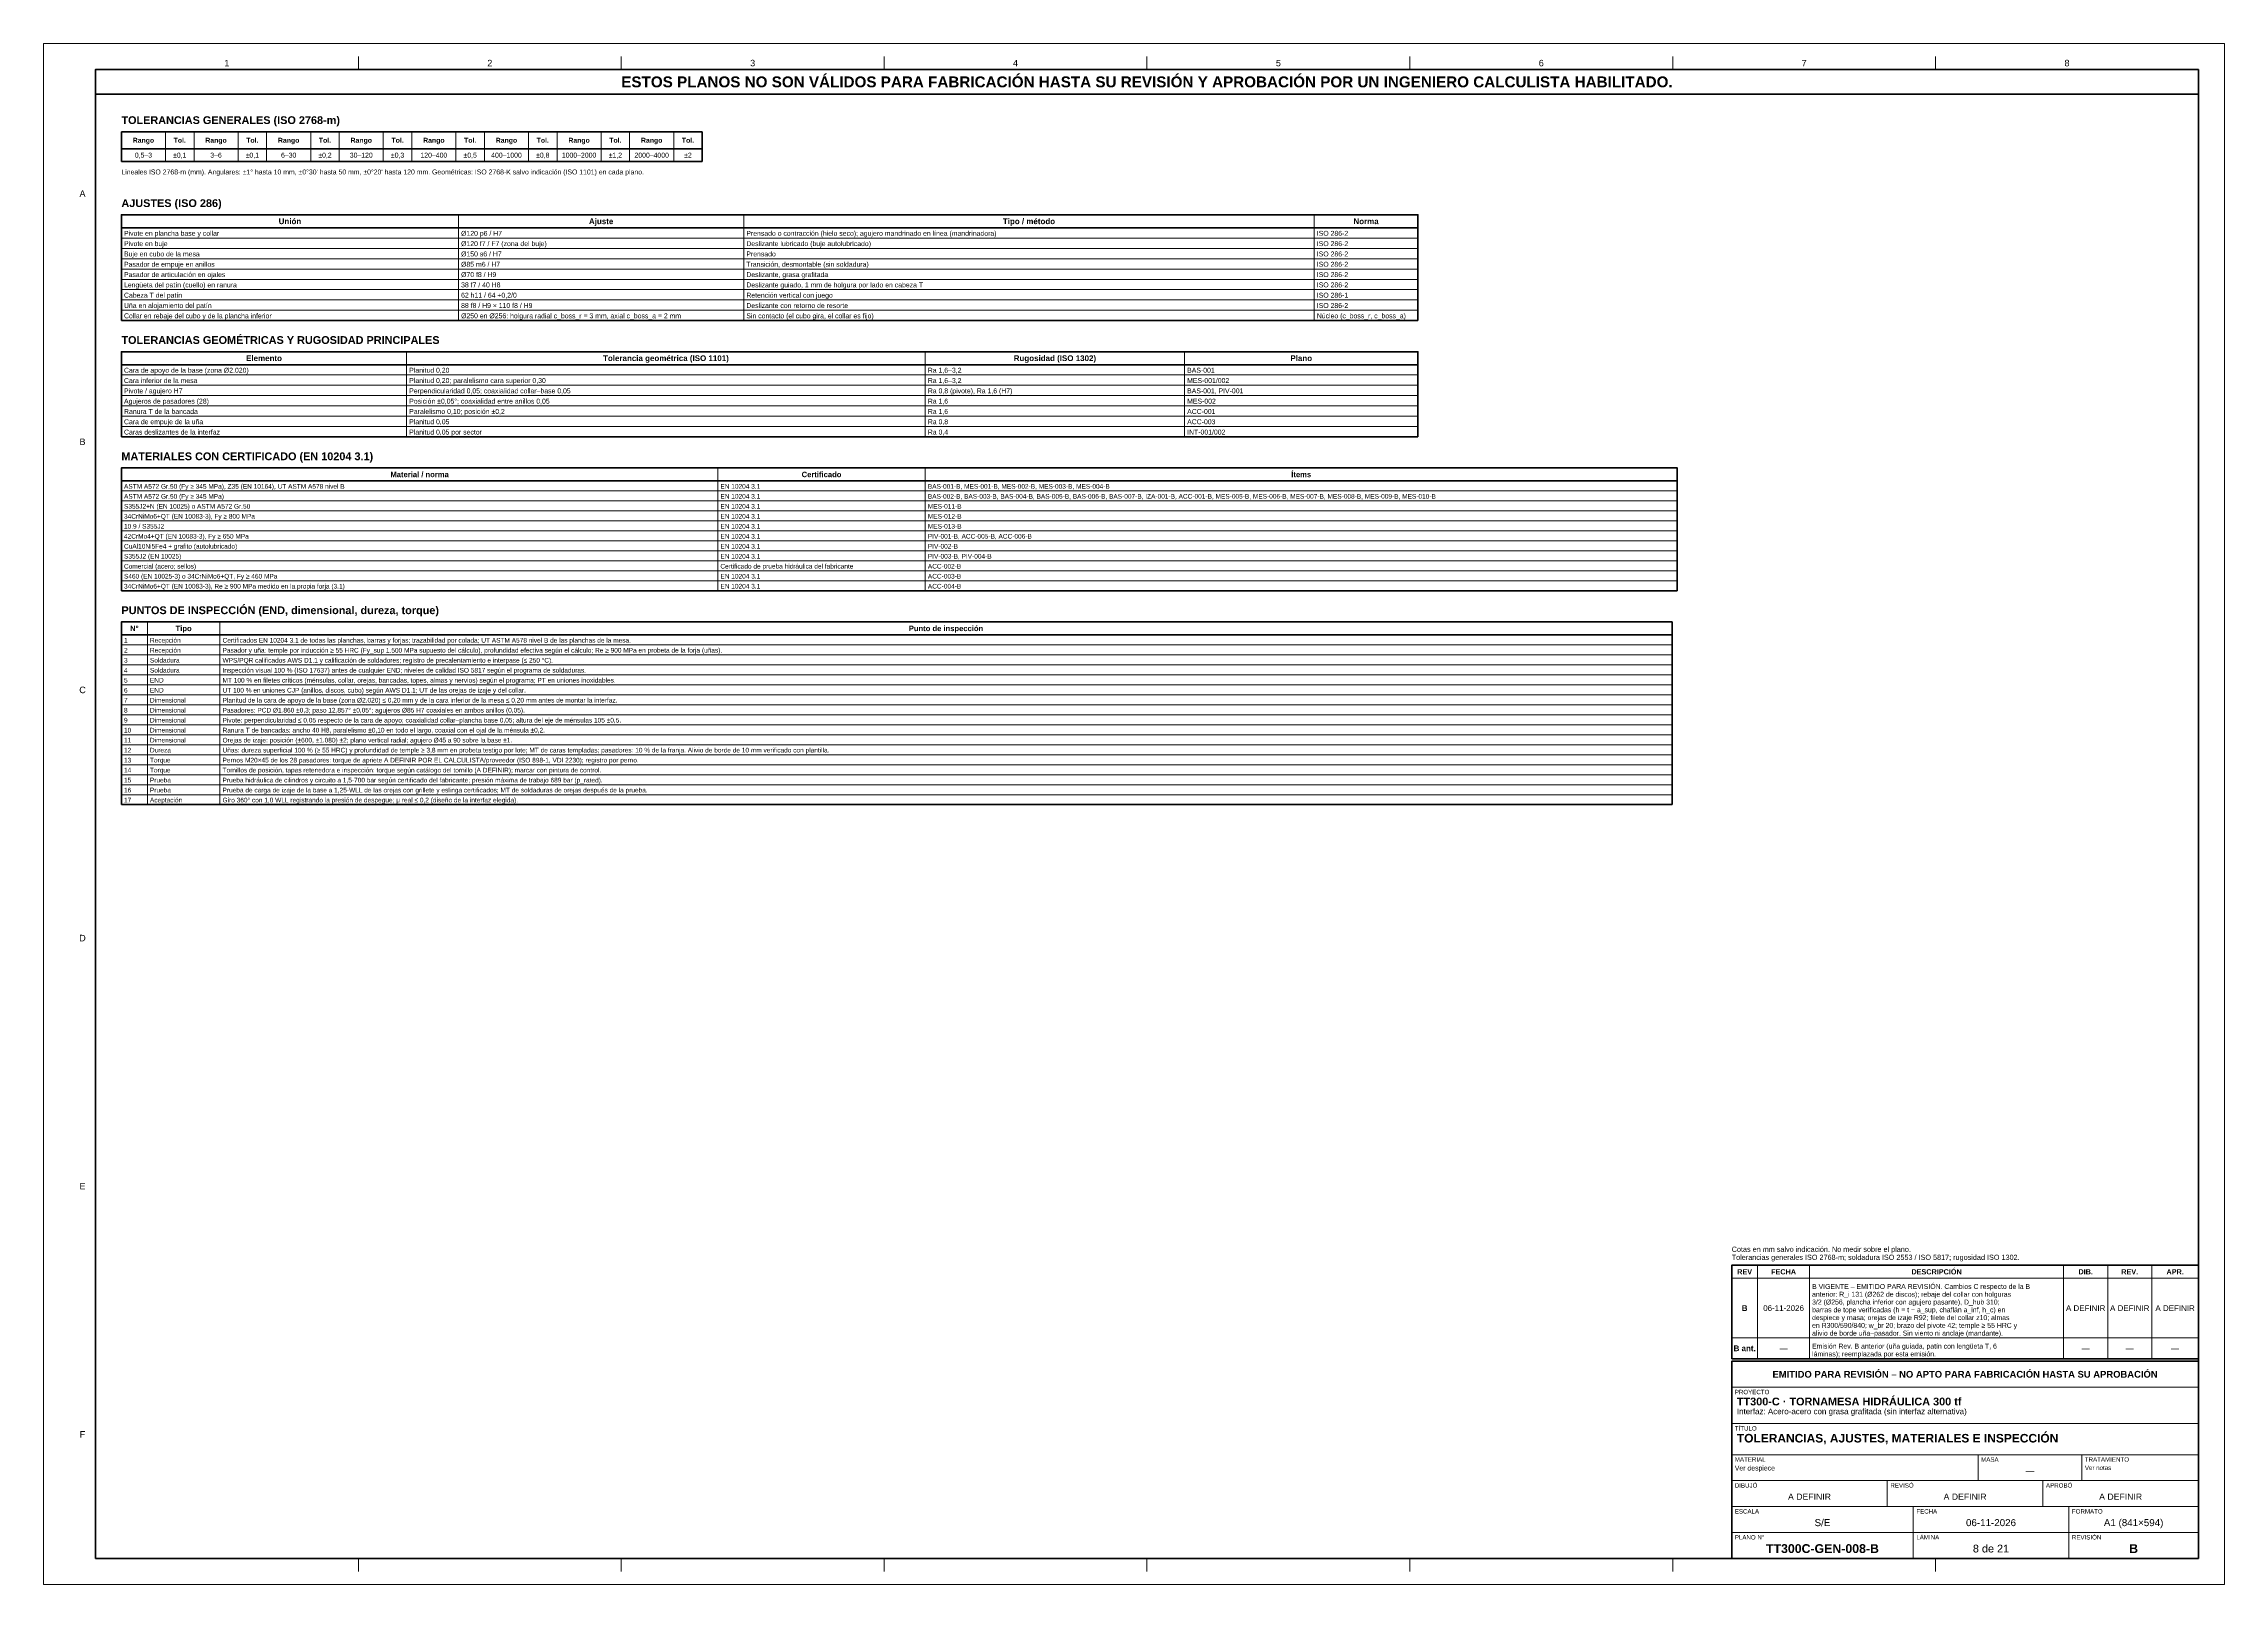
# Model space of a CAD drawing. Header units: millimetres. Extents: x 0 to 841, y 0 to 594.
import ezdxf
from ezdxf.enums import TextEntityAlignment as Align

# ---------------------------------------------------------------- set-up
doc = ezdxf.new("R2010")
doc.units = ezdxf.units.MM
for name, color, linetype, lineweight in [('FINA', 7, 'CONTINUOUS', 18), ('MARCO', 7, 'CONTINUOUS', 70), ('TXT', 7, 'CONTINUOUS', 25), ('VIS', 7, 'CONTINUOUS', 50)]:
    doc.layers.add(name, color=color, linetype=linetype, lineweight=lineweight)
doc.styles.add('STD', font='LiberationSans-Regular.ttf')
doc.styles.add('STDB', font='LiberationSans-Bold.ttf')

msp = doc.modelspace()

# ---------------------------------------------------------------- linework, layer by layer
at = {"layer": 'FINA'}
for p, q in [((121.375, 584), (121.375, 589)), ((222.75, 584), (222.75, 589)), ((324.125, 584), (324.125, 589)), ((425.5, 584), (425.5, 589)), ((526.875, 584), (526.875, 589)), ((628.25, 584), (628.25, 589)), ((729.625, 584), (729.625, 589)), ((47, 560), (47, 548.5)), ((58, 560), (58, 548.5)), ((75, 560), (75, 548.5)), ((86, 560), (86, 548.5)), ((103, 560), (103, 548.5)), ((114, 560), (114, 548.5)), ((131, 560), (131, 548.5)), ((142, 560), (142, 548.5)), ((159, 560), (159, 548.5)), ((170, 560), (170, 548.5)), ((187, 560), (187, 548.5)), ((198, 560), (198, 548.5)), ((215, 560), (215, 548.5)), ((226, 560), (226, 548.5)), ((243, 560), (243, 548.5)), ((30, 523), (530, 523)), ((160, 528), (160, 487.225)), ((270, 528), (270, 487.225)), ((490, 528), (490, 487.225)), ((30, 519.025), (530, 519.025)), ((30, 515.05), (530, 515.05)), ((30, 511.075), (530, 511.075)), ((30, 507.1), (530, 507.1)), ((30, 503.125), (530, 503.125)), ((30, 499.15), (530, 499.15)), ((30, 495.175), (530, 495.175)), ((30, 491.2), (530, 491.2)), ((140, 475.225), (140, 442.4)), ((340, 475.225), (340, 442.4)), ((440, 475.225), (440, 442.4)), ((30, 470.225), (530, 470.225)), ((30, 466.25), (530, 466.25)), ((30, 462.275), (530, 462.275)), ((30, 458.3), (530, 458.3)), ((30, 454.325), (530, 454.325)), ((30, 450.35), (530, 450.35)), ((30, 446.375), (530, 446.375)), ((260, 430.4), (260, 383.05)), ((340, 430.4), (340, 383.05)), ((30, 425.4), (630, 425.4)), ((30, 421.55), (630, 421.55)), ((30, 417.7), (630, 417.7)), ((30, 413.85), (630, 413.85)), ((30, 410), (630, 410)), ((30, 406.15), (630, 406.15)), ((30, 402.3), (630, 402.3)), ((30, 398.45), (630, 398.45)), ((30, 394.6), (630, 394.6)), ((30, 390.75), (630, 390.75)), ((30, 386.9), (630, 386.9)), ((40, 371.05), (40, 300.6)), ((68, 371.05), (68, 300.6)), ((30, 366.05), (628, 366.05)), ((30, 362.2), (628, 362.2)), ((30, 358.35), (628, 358.35)), ((30, 354.5), (628, 354.5)), ((30, 350.65), (628, 350.65)), ((30, 346.8), (628, 346.8)), ((30, 342.95), (628, 342.95)), ((30, 339.1), (628, 339.1)), ((30, 335.25), (628, 335.25)), ((30, 331.4), (628, 331.4)), ((30, 327.55), (628, 327.55)), ((30, 323.7), (628, 323.7)), ((30, 319.85), (628, 319.85)), ((30, 316), (628, 316)), ((30, 312.15), (628, 312.15)), ((30, 308.3), (628, 308.3)), ((30, 304.45), (628, 304.45)), ((651, 118), (831, 118)), ((661, 87), (661, 123)), ((681, 87), (681, 123)), ((779, 87), (779, 123)), ((796, 87), (796, 123)), ((813, 87), (813, 123)), ((651, 95), (831, 95)), ((651, 87), (831, 87)), ((651, 86), (831, 86)), ((651, 76), (831, 76)), ((651, 62), (831, 62)), ((651, 50), (831, 50)), ((746, 40), (746, 50)), ((786, 40), (786, 50)), ((651, 40), (831, 40)), ((711, 30), (711, 40)), ((771, 30), (771, 40)), ((651, 30), (831, 30)), ((721, 20), (721, 30)), ((781, 20), (781, 30)), ((651, 20), (831, 20)), ((721, 10), (721, 20)), ((781, 10), (781, 20)), ((121.375, 10), (121.375, 5)), ((222.75, 10), (222.75, 5)), ((324.125, 10), (324.125, 5)), ((425.5, 10), (425.5, 5)), ((526.875, 10), (526.875, 5)), ((628.25, 10), (628.25, 5)), ((729.625, 10), (729.625, 5))]:
    msp.add_line(p, q, dxfattribs=at)
msp.add_lwpolyline([(0, 0), (841, 0), (841, 594), (0, 594)], close=True, dxfattribs=at)
at = {"layer": 'MARCO'}
for points in [[(20, 10), (831, 10), (831, 584), (20, 584)], [(20, 574.5), (831, 574.5), (831, 584), (20, 584)], [(651, 87), (831, 87), (831, 123), (651, 123)], [(651, 10), (831, 10), (831, 86), (651, 86)]]:
    msp.add_lwpolyline(points, close=True, dxfattribs=at)
at = {"layer": 'VIS'}
for p, q in [((30, 560), (254, 560)), ((30, 560), (30, 548.5)), ((254, 560), (254, 548.5)), ((30, 553.5), (254, 553.5)), ((30, 548.5), (254, 548.5)), ((30, 528), (30, 487.225)), ((530, 528), (530, 487.225)), ((30, 487.225), (530, 487.225)), ((30, 475.225), (30, 442.4)), ((530, 475.225), (530, 442.4)), ((30, 442.4), (530, 442.4)), ((30, 430.4), (30, 383.05)), ((630, 430.4), (630, 383.05)), ((30, 383.05), (630, 383.05)), ((30, 371.05), (30, 300.6)), ((628, 371.05), (628, 300.6)), ((30, 300.6), (628, 300.6))]:
    msp.add_line(p, q, dxfattribs=at)
for points in [[(30, 523), (530, 523), (530, 528), (30, 528)], [(30, 470.225), (530, 470.225), (530, 475.225), (30, 475.225)], [(30, 425.4), (630, 425.4), (630, 430.4), (30, 430.4)], [(30, 366.05), (628, 366.05), (628, 371.05), (30, 371.05)]]:
    msp.add_lwpolyline(points, close=True, dxfattribs=at)

# ---------------------------------------------------------------- texts
at = {"layer": 'TXT'}
for s, height, style, p in [('1', 2.5, 'STD', (70.688, 586.5)), ('2', 2.5, 'STD', (172.062, 586.5)), ('ESTOS PLANOS NO SON VÁLIDOS PARA FABRICACIÓN HASTA SU REVISIÓN Y APROBACIÓN POR UN INGENIERO CALCULISTA HABILITADO.', 4.2, 'STDB', (425.5, 579.25)), ('3', 2.5, 'STD', (273.438, 586.5)), ('4', 2.5, 'STD', (374.812, 586.5)), ('5', 2.5, 'STD', (476.188, 586.5)), ('6', 2.5, 'STD', (577.562, 586.5)), ('7', 2.5, 'STD', (678.938, 586.5)), ('8', 2.5, 'STD', (780.312, 586.5)), ('Rango', 1.9, 'STDB', (38.5, 556.75)), ('Tol.', 1.9, 'STDB', (52.5, 556.75)), ('Rango', 1.9, 'STDB', (66.5, 556.75)), ('Tol.', 1.9, 'STDB', (80.5, 556.75)), ('Rango', 1.9, 'STDB', (94.5, 556.75)), ('Tol.', 1.9, 'STDB', (108.5, 556.75)), ('Rango', 1.9, 'STDB', (122.5, 556.75)), ('Tol.', 1.9, 'STDB', (136.5, 556.75)), ('Rango', 1.9, 'STDB', (150.5, 556.75)), ('Tol.', 1.9, 'STDB', (164.5, 556.75)), ('Rango', 1.9, 'STDB', (178.5, 556.75)), ('Tol.', 1.9, 'STDB', (192.5, 556.75)), ('Rango', 1.9, 'STDB', (206.5, 556.75)), ('Tol.', 1.9, 'STDB', (220.5, 556.75)), ('Rango', 1.9, 'STDB', (234.5, 556.75)), ('Tol.', 1.9, 'STDB', (248.5, 556.75)), ('0,5–3', 1.9, 'STD', (38.5, 551)), ('±0,1', 1.9, 'STD', (52.5, 551)), ('3–6', 1.9, 'STD', (66.5, 551)), ('±0,1', 1.9, 'STD', (80.5, 551)), ('6–30', 1.9, 'STD', (94.5, 551)), ('±0,2', 1.9, 'STD', (108.5, 551)), ('30–120', 1.9, 'STD', (122.5, 551)), ('±0,3', 1.9, 'STD', (136.5, 551)), ('120–400', 1.9, 'STD', (150.5, 551)), ('±0,5', 1.9, 'STD', (164.5, 551)), ('400–1000', 1.9, 'STD', (178.5, 551)), ('±0,8', 1.9, 'STD', (192.5, 551)), ('1000–2000', 1.9, 'STD', (206.5, 551)), ('±1,2', 1.9, 'STD', (220.5, 551)), ('2000–4000', 1.9, 'STD', (234.5, 551)), ('±2', 1.9, 'STD', (248.5, 551)), ('A', 2.5, 'STD', (15, 536.167)), ('Unión', 2.2, 'STDB', (95, 525.5)), ('Ajuste', 2.2, 'STDB', (215, 525.5)), ('Tipo / método', 2.2, 'STDB', (380, 525.5)), ('Norma', 2.2, 'STDB', (510, 525.5)), ('Elemento', 2.2, 'STDB', (85, 472.725)), ('Tolerancia geométrica (ISO 1101)', 2.2, 'STDB', (240, 472.725)), ('Rugosidad (ISO 1302)', 2.2, 'STDB', (390, 472.725)), ('Plano', 2.2, 'STDB', (485, 472.725)), ('B', 2.5, 'STD', (15, 440.5)), ('Material / norma', 2.1, 'STDB', (145, 427.9)), ('Certificado', 2.1, 'STDB', (300, 427.9)), ('Ítems', 2.1, 'STDB', (485, 427.9)), ('N°', 2.1, 'STDB', (35, 368.55)), ('Tipo', 2.1, 'STDB', (54, 368.55)), ('Punto de inspección', 2.1, 'STDB', (348, 368.55)), ('C', 2.5, 'STD', (15, 344.833)), ('D', 2.5, 'STD', (15, 249.167)), ('E', 2.5, 'STD', (15, 153.5)), ('REV', 2, 'STDB', (656, 120.5)), ('FECHA', 2, 'STDB', (671, 120.5)), ('DESCRIPCIÓN', 2, 'STDB', (730, 120.5)), ('DIB.', 2, 'STDB', (787.5, 120.5)), ('REV.', 2, 'STDB', (804.5, 120.5)), ('APR.', 2, 'STDB', (822, 120.5)), ('B', 2.2, 'STDB', (656, 106.5)), ('06-11-2026', 2.2, 'STD', (671, 106.5)), ('A DEFINIR', 2.2, 'STD', (787.5, 106.5)), ('A DEFINIR', 2.2, 'STD', (804.5, 106.5)), ('A DEFINIR', 2.2, 'STD', (822, 106.5)), ('B ant.', 2.2, 'STDB', (656, 91)), ('—', 2.2, 'STD', (671, 91)), ('—', 2.2, 'STD', (787.5, 91)), ('—', 2.2, 'STD', (804.5, 91)), ('—', 2.2, 'STD', (822, 91)), ('EMITIDO PARA REVISIÓN – NO APTO PARA FABRICACIÓN HASTA SU APROBACIÓN', 2.6, 'STDB', (741, 81)), ('F', 2.5, 'STD', (15, 57.833)), ('—', 2.4, 'STD', (766, 43.8)), ('A DEFINIR', 2.4, 'STD', (681, 33.8)), ('A DEFINIR', 2.4, 'STD', (741, 33.8)), ('A DEFINIR', 2.4, 'STD', (801, 33.8)), ('S/E', 2.7, 'STD', (686, 23.8)), ('A1 (841×594)', 2.7, 'STD', (806, 23.8)), ('06-11-2026', 2.7, 'STD', (751, 23.8)), ('TT300C-GEN-008-B', 3.4, 'STDB', (686, 13.8)), ('8 de 21', 3, 'STD', (751, 13.8)), ('B', 3.4, 'STDB', (806, 13.8))]:
    msp.add_text(s, height=height, dxfattribs=dict(at, style=style)).set_placement(p, align=Align.MIDDLE_CENTER)
for s, height, style, p in [('TOLERANCIAS GENERALES (ISO 2768-m)', 3, 'STDB', (30, 566)), ('AJUSTES (ISO 286)', 3, 'STDB', (30, 534)), ('TOLERANCIAS GEOMÉTRICAS Y RUGOSIDAD PRINCIPALES', 3, 'STDB', (30, 481.225)), ('MATERIALES CON CERTIFICADO (EN 10204 3.1)', 3, 'STDB', (30, 436.4)), ('PUNTOS DE INSPECCIÓN (END, dimensional, dureza, torque)', 3, 'STDB', (30, 377.05)), ('3/2 (Ø256, plancha inferior con agujero pasante), D_hub 310;', 1.9, 'STD', (682, 109.8)), ('anterior: R_i 131 (Ø262 de discos); rebaje del collar con holguras', 1.9, 'STD', (682, 112.8)), ('B VIGENTE – EMITIDO PARA REVISIÓN. Cambios C respecto de la B', 1.9, 'STD', (682, 115.8)), ('despiece y masa; orejas de izaje R92; filete del collar z10; almas', 1.9, 'STD', (682, 103.8)), ('barras de tope verificadas (h = t − a_sup, chaflán a_inf, h_c) en', 1.9, 'STD', (682, 106.8)), ('en R300/590/840; w_br 20; brazo del pivote 42; temple ≥ 55 HRC y', 1.9, 'STD', (682, 100.8)), ('alivio de borde uña–pasador. Sin viento ni anclaje (mandante).', 1.9, 'STD', (682, 97.8)), ('Emisión Rev. B anterior (uña guiada, patín con lengüeta T, 6', 1.9, 'STD', (682, 92.8)), ('láminas); reemplazada por esta emisión.', 1.9, 'STD', (682, 89.8)), ('PROYECTO', 1.7, 'STD', (652.2, 75)), ('TT300-C · TORNAMESA HIDRÁULICA 300 tf', 3, 'STDB', (653, 72)), ('Interfaz: Acero-acero con grasa grafitada (sin interfaz alternativa)', 2.2, 'STD', (653, 67.8)), ('TÍTULO', 1.7, 'STD', (652.2, 61)), ('TOLERANCIAS, AJUSTES, MATERIALES E INSPECCIÓN', 3.3, 'STDB', (653, 58)), ('Ver despiece', 1.9, 'STD', (652.2, 45.8)), ('MATERIAL', 1.7, 'STD', (652.2, 49)), ('MASA', 1.7, 'STD', (747.2, 49)), ('Ver notas', 1.7, 'STD', (787.2, 45.8)), ('TRATAMIENTO', 1.7, 'STD', (787.2, 49)), ('DIBUJÓ', 1.7, 'STD', (652.2, 39)), ('REVISÓ', 1.7, 'STD', (712.2, 39)), ('APROBÓ', 1.7, 'STD', (772.2, 39)), ('ESCALA', 1.7, 'STD', (652.2, 29)), ('FECHA', 1.7, 'STD', (722.2, 29)), ('FORMATO', 1.7, 'STD', (782.2, 29)), ('PLANO N°', 1.7, 'STD', (652.2, 19)), ('LÁMINA', 1.7, 'STD', (722.2, 19)), ('REVISIÓN', 1.7, 'STD', (782.2, 19))]:
    msp.add_text(s, height=height, dxfattribs=dict(at, style=style)).set_placement(p, align=Align.TOP_LEFT)
at = {"layer": 'TXT', "style": 'STD'}
for s, height, p in [("Lineales ISO 2768-m (mm). Angulares: ±1° hasta 10 mm, ±0°30' hasta 50 mm, ±0°20' hasta 120 mm. Geométricas: ISO 2768-K salvo indicación (ISO 1101) en cada plano.", 1.9, (30, 543)), ('Tolerancias generales ISO 2768-m; soldadura ISO 2553 / ISO 5817; rugosidad ISO 1302.', 2, (651, 124.5)), ('Cotas en mm salvo indicación. No medir sobre el plano.', 2, (651, 127.6))]:
    msp.add_text(s, height=height, dxfattribs=at).set_placement(p, align=Align.BOTTOM_LEFT)
for s, height, p in [('Pivote en plancha base y collar', 1.9, (31, 520.86)), ('Ø120 p6 / H7', 1.9, (161, 520.86)), ('Prensado o contracción (hielo seco); agujero mandrinado en línea (mandrinadora)', 1.9, (271, 520.86)), ('ISO 286-2', 1.9, (491, 520.86)), ('Pivote en buje', 1.9, (31, 516.885)), ('Buje en cubo de la mesa', 1.9, (31, 512.91)), ('Ø120 f7 / F7 (zona del buje)', 1.9, (161, 516.885)), ('Ø150 s6 / H7', 1.9, (161, 512.91)), ('Deslizante lubricado (buje autolubricado)', 1.9, (271, 516.885)), ('Prensado', 1.9, (271, 512.91)), ('ISO 286-2', 1.9, (491, 516.885)), ('ISO 286-2', 1.9, (491, 512.91)), ('Pasador de empuje en anillos', 1.9, (31, 508.935)), ('Pasador de articulación en ojales', 1.9, (31, 504.96)), ('Ø85 m6 / H7', 1.9, (161, 508.935)), ('Ø70 f8 / H9', 1.9, (161, 504.96)), ('Transición, desmontable (sin soldadura)', 1.9, (271, 508.935)), ('Deslizante, grasa grafitada', 1.9, (271, 504.96)), ('ISO 286-2', 1.9, (491, 508.935)), ('ISO 286-2', 1.9, (491, 504.96)), ('Cabeza T del patín', 1.9, (31, 497.01)), ('Lengüeta del patín (cuello) en ranura', 1.9, (31, 500.985)), ('38 f7 / 40 H8', 1.9, (161, 500.985)), ('62 h11 / 64 +0,2/0', 1.9, (161, 497.01)), ('Deslizante guiado, 1 mm de holgura por lado en cabeza T', 1.9, (271, 500.985)), ('Retención vertical con juego', 1.9, (271, 497.01)), ('ISO 286-2', 1.9, (491, 500.985)), ('ISO 286-1', 1.9, (491, 497.01)), ('Collar en rebaje del cubo y de la plancha inferior', 1.9, (31, 489.06)), ('Uña en alojamiento del patín', 1.9, (31, 493.035)), ('Ø250 en Ø256: holgura radial c_boss_r = 3 mm, axial c_boss_a = 2 mm', 1.9, (161, 489.06)), ('88 f8 / H9 × 110 f8 / H9', 1.9, (161, 493.035)), ('Sin contacto (el cubo gira, el collar es fijo)', 1.9, (271, 489.06)), ('Deslizante con retorno de resorte', 1.9, (271, 493.035)), ('Núcleo (c_boss_r, c_boss_a)', 1.9, (491, 489.06)), ('ISO 286-2', 1.9, (491, 493.035)), ('Cara de apoyo de la base (zona Ø2.020)', 1.9, (31, 468.085)), ('Cara inferior de la mesa', 1.9, (31, 464.11)), ('Planitud 0,20', 1.9, (141, 468.085)), ('Planitud 0,20; paralelismo cara superior 0,30', 1.9, (141, 464.11)), ('Ra 1,6–3,2', 1.9, (341, 468.085)), ('Ra 1,6–3,2', 1.9, (341, 464.11)), ('BAS-001', 1.9, (441, 468.085)), ('MES-001/002', 1.9, (441, 464.11)), ('Agujeros de pasadores (28)', 1.9, (31, 456.16)), ('Pivote / agujero H7', 1.9, (31, 460.135)), ('Perpendicularidad 0,05; coaxialidad collar–base 0,05', 1.9, (141, 460.135)), ('Posición ±0,05°; coaxialidad entre anillos 0,05', 1.9, (141, 456.16)), ('Ra 0,8 (pivote), Ra 1,6 (H7)', 1.9, (341, 460.135)), ('Ra 1,6', 1.9, (341, 456.16)), ('BAS-001, PIV-001', 1.9, (441, 460.135)), ('MES-002', 1.9, (441, 456.16)), ('Cara de empuje de la uña', 1.9, (31, 448.21)), ('Ranura T de la bancada', 1.9, (31, 452.185)), ('Paralelismo 0,10; posición ±0,2', 1.9, (141, 452.185)), ('Planitud 0,05', 1.9, (141, 448.21)), ('Ra 1,6', 1.9, (341, 452.185)), ('Ra 0,8', 1.9, (341, 448.21)), ('ACC-001', 1.9, (441, 452.185)), ('ACC-003', 1.9, (441, 448.21)), ('Caras deslizantes de la interfaz', 1.9, (31, 444.235)), ('Planitud 0,05 por sector', 1.9, (141, 444.235)), ('Ra 0,4', 1.9, (341, 444.235)), ('INT-001/002', 1.9, (441, 444.235)), ('ASTM A572 Gr.50 (Fy ≥ 345 MPa), Z35 (EN 10164), UT ASTM A578 nivel B', 1.8, (31, 423.32)), ('EN 10204 3.1', 1.8, (261, 423.32)), ('BAS-001-B, MES-001-B, MES-002-B, MES-003-B, MES-004-B', 1.8, (341, 423.32)), ('ASTM A572 Gr.50 (Fy ≥ 345 MPa)', 1.8, (31, 419.47)), ('34CrNiMo6+QT (EN 10083-3), Fy ≥ 800 MPa', 1.8, (31, 411.77)), ('S355J2+N (EN 10025) o ASTM A572 Gr.50', 1.8, (31, 415.62)), ('EN 10204 3.1', 1.8, (261, 419.47)), ('EN 10204 3.1', 1.8, (261, 415.62)), ('EN 10204 3.1', 1.8, (261, 411.77)), ('BAS-002-B, BAS-003-B, BAS-004-B, BAS-005-B, BAS-006-B, BAS-007-B, IZA-001-B, ACC-001-B, MES-005-B, MES-006-B, MES-007-B, MES-008-B, MES-009-B, MES-010-B', 1.8, (341, 419.47)), ('MES-011-B', 1.8, (341, 415.62)), ('MES-012-B', 1.8, (341, 411.77)), ('42CrMo4+QT (EN 10083-3), Fy ≥ 650 MPa', 1.8, (31, 404.07)), ('10.9 / S355J2', 1.8, (31, 407.92)), ('EN 10204 3.1', 1.8, (261, 407.92)), ('EN 10204 3.1', 1.8, (261, 404.07)), ('MES-013-B', 1.8, (341, 407.92)), ('PIV-001-B, ACC-005-B, ACC-006-B', 1.8, (341, 404.07)), ('S355J2 (EN 10025)', 1.8, (31, 396.37)), ('CuAl10Ni5Fe4 + grafito (autolubricado)', 1.8, (31, 400.22)), ('EN 10204 3.1', 1.8, (261, 400.22)), ('EN 10204 3.1', 1.8, (261, 396.37)), ('PIV-002-B', 1.8, (341, 400.22)), ('PIV-003-B, PIV-004-B', 1.8, (341, 396.37)), ('S460 (EN 10025-3) o 34CrNiMo6+QT, Fy ≥ 460 MPa', 1.8, (31, 388.67)), ('Comercial (acero; sellos)', 1.8, (31, 392.52)), ('Certificado de prueba hidráulica del fabricante', 1.8, (261, 392.52)), ('EN 10204 3.1', 1.8, (261, 388.67)), ('ACC-002-B', 1.8, (341, 392.52)), ('ACC-003-B', 1.8, (341, 388.67)), ('34CrNiMo6+QT (EN 10083-3), Re ≥ 900 MPa medido en la propia forja (3.1)', 1.8, (31, 384.82)), ('EN 10204 3.1', 1.8, (261, 384.82)), ('ACC-004-B', 1.8, (341, 384.82)), ('1', 1.8, (31, 363.97)), ('Recepción', 1.8, (41, 363.97)), ('Certificados EN 10204 3.1 de todas las planchas, barras y forjas; trazabilidad por colada; UT ASTM A578 nivel B de las planchas de la mesa.', 1.8, (69, 363.97)), ('4', 1.8, (31, 352.42)), ('3', 1.8, (31, 356.27)), ('2', 1.8, (31, 360.12)), ('Soldadura', 1.8, (41, 356.27)), ('Soldadura', 1.8, (41, 352.42)), ('Recepción', 1.8, (41, 360.12)), ('WPS/PQR calificados AWS D1.1 y calificación de soldadores; registro de precalentamiento e interpase (≤ 250 °C).', 1.8, (69, 356.27)), ('Pasador y uña: temple por inducción ≥ 55 HRC (Fy_sup 1.500 MPa supuesto del cálculo), profundidad efectiva según el cálculo; Re ≥ 900 MPa en probeta de la forja (uñas).', 1.8, (69, 360.12)), ('Inspección visual 100 % (ISO 17637) antes de cualquier END; niveles de calidad ISO 5817 según el programa de soldaduras.', 1.8, (69, 352.42)), ('5', 1.8, (31, 348.57)), ('6', 1.8, (31, 344.72)), ('END', 1.8, (41, 348.57)), ('END', 1.8, (41, 344.72)), ('UT 100 % en uniones CJP (anillos, discos, cubo) según AWS D1.1; UT de las orejas de izaje y del collar.', 1.8, (69, 344.72)), ('MT 100 % en filetes críticos (ménsulas, collar, orejas, bancadas, topes, almas y nervios) según el programa; PT en uniones inoxidables.', 1.8, (69, 348.57)), ('8', 1.8, (31, 337.02)), ('7', 1.8, (31, 340.87)), ('Dimensional', 1.8, (41, 340.87)), ('Dimensional', 1.8, (41, 337.02)), ('Planitud de la cara de apoyo de la base (zona Ø2.020) ≤ 0,20 mm y de la cara inferior de la mesa ≤ 0,20 mm antes de montar la interfaz.', 1.8, (69, 340.87)), ('Pasadores: PCD Ø1.860 ±0,3; paso 12,857° ±0,05°; agujeros Ø85 H7 coaxiales en ambos anillos (0,05).', 1.8, (69, 337.02)), ('9', 1.8, (31, 333.17)), ('10', 1.8, (31, 329.32)), ('Dimensional', 1.8, (41, 333.17)), ('Dimensional', 1.8, (41, 329.32)), ('Pivote: perpendicularidad ≤ 0,05 respecto de la cara de apoyo; coaxialidad collar–plancha base 0,05; altura del eje de ménsulas 105 ±0,5.', 1.8, (69, 333.17)), ('Ranura T de bancadas: ancho 40 H8, paralelismo ±0,10 en todo el largo, coaxial con el ojal de la ménsula ±0,2.', 1.8, (69, 329.32)), ('11', 1.8, (31, 325.47)), ('12', 1.8, (31, 321.62)), ('Dimensional', 1.8, (41, 325.47)), ('Dureza', 1.8, (41, 321.62)), ('Orejas de izaje: posición (±600, ±1.080) ±2; plano vertical radial; agujero Ø45 a 90 sobre la base ±1.', 1.8, (69, 325.47)), ('Uñas: dureza superficial 100 % (≥ 55 HRC) y profundidad de temple ≥ 3,8 mm en probeta testigo por lote; MT de caras templadas; pasadores: 10 % de la franja. Alivio de borde de 10 mm verificado con plantilla.', 1.8, (69, 321.62)), ('13', 1.8, (31, 317.77)), ('14', 1.8, (31, 313.92)), ('Torque', 1.8, (41, 317.77)), ('Torque', 1.8, (41, 313.92)), ('Tornillos de posición, tapas retenedora e inspección: torque según catálogo del tornillo (A DEFINIR); marcar con pintura de control.', 1.8, (69, 313.92)), ('Pernos M20×45 de los 28 pasadores: torque de apriete A DEFINIR POR EL CALCULISTA/proveedor (ISO 898-1, VDI 2230); registro por perno.', 1.8, (69, 317.77)), ('15', 1.8, (31, 310.07)), ('16', 1.8, (31, 306.22)), ('17', 1.8, (31, 302.37)), ('Aceptación', 1.8, (41, 302.37)), ('Prueba', 1.8, (41, 310.07)), ('Prueba', 1.8, (41, 306.22)), ('Giro 360° con 1,0 WLL registrando la presión de despegue; μ real ≤ 0,2 (diseño de la interfaz elegida).', 1.8, (69, 302.37)), ('Prueba hidráulica de cilindros y circuito a 1,5·700 bar según certificado del fabricante; presión máxima de trabajo 689 bar (p_rated).', 1.8, (69, 310.07)), ('Prueba de carga de izaje de la base a 1,25·WLL de las orejas con grillete y eslinga certificados; MT de soldaduras de orejas después de la prueba.', 1.8, (69, 306.22))]:
    msp.add_text(s, height=height, dxfattribs=at).set_placement(p, align=Align.MIDDLE_LEFT)

doc.saveas('drawing.dxf')
